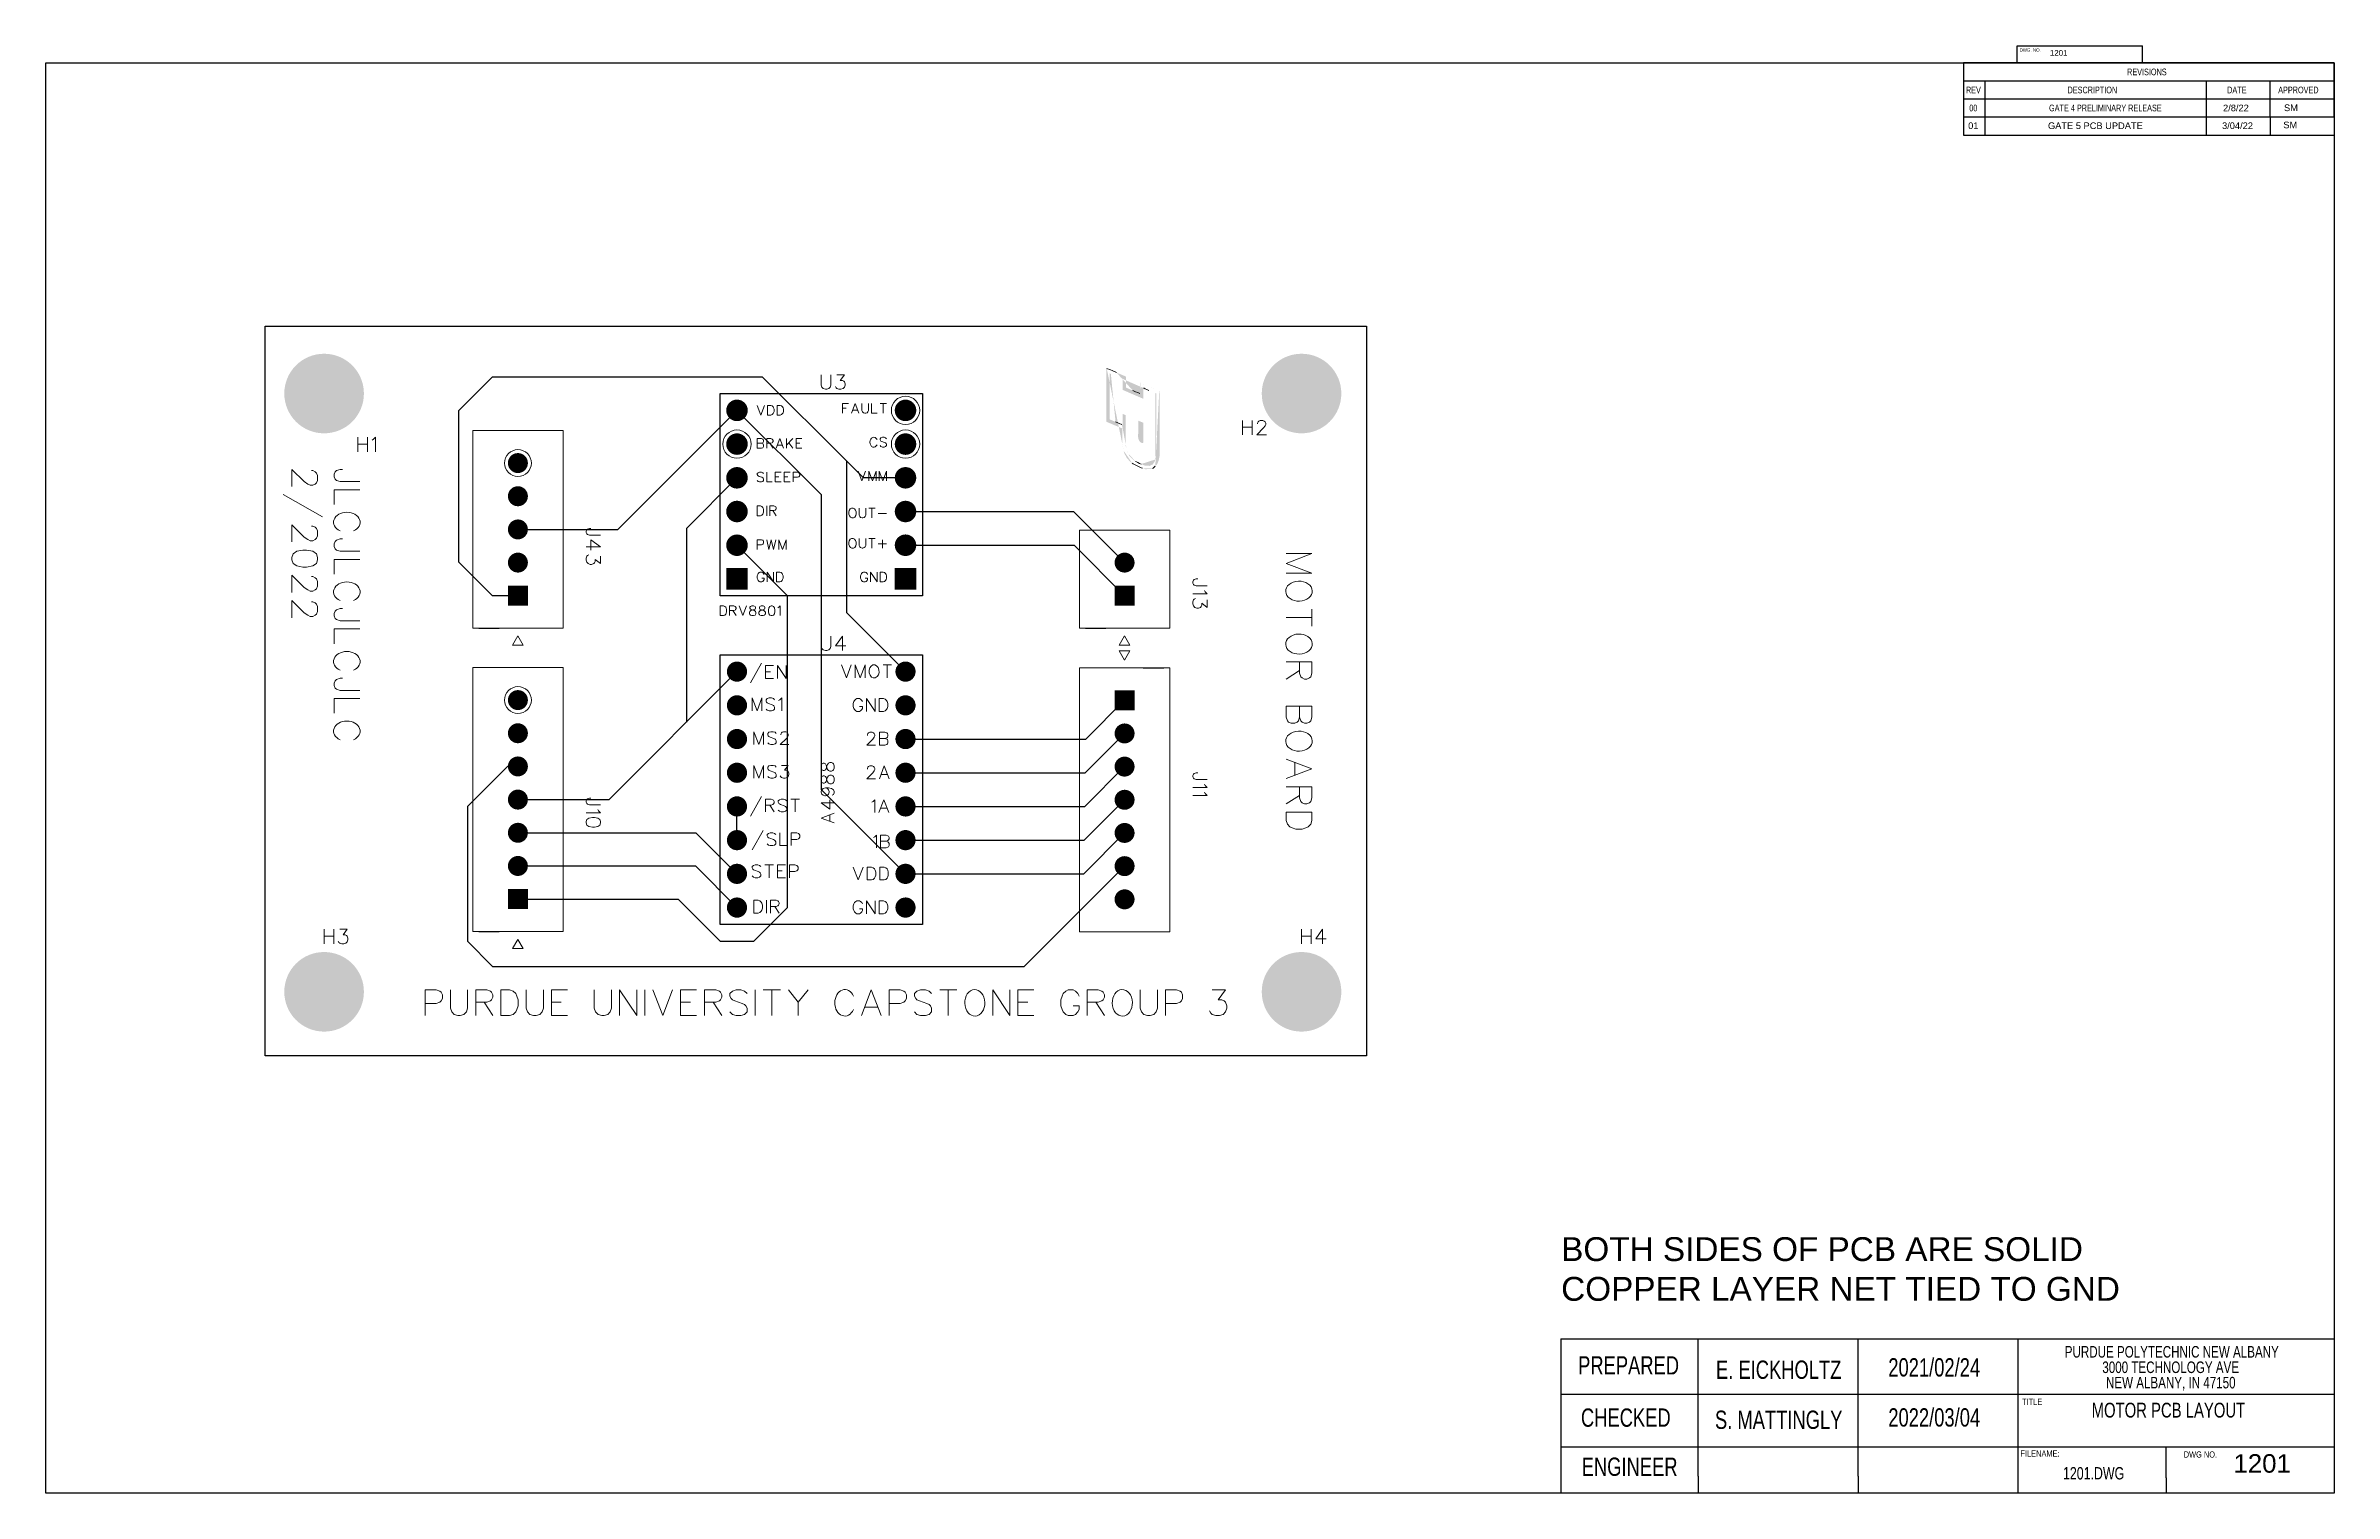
# Model space of a CAD drawing. Header units: inches. Extents: x 2.5 to 50.5, y 2.5 to 32.9.
import ezdxf

# ---------------------------------------------------------------- set-up
doc = ezdxf.new("R2010")
doc.units = ezdxf.units.IN
doc.header["$MEASUREMENT"] = 0
doc.layers.add('PDF3_Geometry', color=7, linetype='Continuous', true_color=0xffcc00)
doc.layers.add('PDF3_Solid Fills', color=7, linetype='Continuous', true_color=0xbfbfbf)
doc.layers.add('SLD-0', color=7, linetype='Continuous')
doc.styles.add('SLDTEXTSTYLE0', font='TXT', dxfattribs={"width": 0.75})
doc.styles.get("Standard").update_dxf_attribs({"font": 'arial.ttf'})

msp = doc.modelspace()

# ---------------------------------------------------------------- texts
at = {"attachment_point": 1}
for s, width, gutter_width, insert, char_height in [('1201', 1.61993, 0.534, (44.535, 32.769), 0.1195), ('01', 0.791, 3.481, (42.822, 31.251), 0.1392), ('GATE 5 PCB UPDATE', 2.36064, 3.481, (44.496, 31.251), 0.13925), ('3/04/22', 0.791, 3.481, (48.147, 31.251), 0.1392), ('2/8/22', 0.791, 3.481, (48.168, 31.624), 0.1392), ('SM', 0.791, 3.481, (49.432, 31.268), 0.1392), ('SM', 0.791, 3.481, (49.447, 31.627), 0.1392), ('BOTH SIDES OF PCB ARE SOLID COPPER LAYER NET TIED TO GND', 11.87305, 2.5, (34.285, 7.87), 0.5), ('1201', 1.89499, 0.625, (48.385, 3.319), 0.3882)]:
    msp.add_mtext_dynamic_manual_height_columns(s, width=width, gutter_width=gutter_width, heights=[0], dxfattribs=dict(at, insert=insert, char_height=char_height))
at = {"layer": 'SLD-0', "style": 'SLDTEXTSTYLE0'}
for s, insert, char_height, attachment_point in [('DWG. NO.', (44.123, 32.807), 0.0746, 2), ('PREPARED', (35.699, 5.374), 0.3838, 2), ('TITLE', (44.164, 4.483), 0.1294, 2), ('MOTOR PCB LAYOUT', (47.022, 4.398), 0.31059, 2), ('CHECKED', (35.641, 4.278), 0.3838, 2), ('FILENAME:', (44.329, 3.397), 0.1294, 2), ('DWG NO.', (47.344, 3.377), 0.1294, 1), ('ENGINEER', (35.721, 3.248), 0.3838, 2)]:
    msp.add_mtext(s, dxfattribs=dict(at, insert=insert, char_height=char_height, attachment_point=attachment_point))
at = {"layer": 'SLD-0', "attachment_point": 2, "style": 'SLDTEXTSTYLE0'}
for s, insert, char_height, width in [('E. EICKHOLTZ', (38.848, 5.283), 0.38384, 3.43191), ('2021/02/24', (42.11, 5.332), 0.3838, 2.44698), ('S. MATTINGLY', (38.848, 4.233), 0.38384, 3.43191), ('2022/03/04', (42.11, 4.282), 0.3838, 2.44698), ('1201.DWG', (45.453, 3.048), 0.2588, 1.13237)]:
    msp.add_mtext(s, dxfattribs=dict(at, insert=insert, char_height=char_height, width=width))

# ---------------------------------------------------------------- blocks, each defined once
blk = doc.blocks.new('SW_NOTE_0_8')
at = {"layer": 'SLD-0', "color": 0, "char_height": 0.125, "attachment_point": 2, "style": 'SLDTEXTSTYLE0'}
for s, insert in [('PURDUE POLYTECHNIC NEW ALBANY', (1.434, 0.161)), ('3000 TECHNOLOGY AVE', (1.422, -0.006)), ('NEW ALBANY, IN 47150', (1.423, -0.172))]:
    blk.add_mtext(s, dxfattribs=dict(at, insert=insert))
blk = doc.blocks.new('SW_TABLEANNOTATION_0')
at = {"color": 0, "linetype": 'Continuous', "lineweight": 25}
for p, q in [((0, 0), (0, -0.338)), ((0, 0), (0.4, 0)), ((0, 0), (0, -1.015)), ((6.955, 0), (0, 0)), ((0.4, 0), (4.55, 0)), ((4.55, 0), (5.75, 0)), ((5.75, 0), (6.955, 0)), ((6.955, 0), (6.955, -0.338)), ((6.955, -1.015), (6.955, 0)), ((0, -0.338), (0, -0.677)), ((0, -0.338), (0.4, -0.338)), ((0.4, -0.338), (0.4, -0.677)), ((0.4, -0.338), (4.55, -0.338)), ((4.55, -0.338), (4.55, -0.677)), ((4.55, -0.338), (5.75, -0.338)), ((5.75, -0.338), (5.75, -0.677)), ((5.75, -0.338), (6.955, -0.338)), ((6.955, -0.338), (6.955, -0.677)), ((0, -0.677), (0.4, -0.677)), ((0, -0.677), (0, -1.015)), ((0, -0.677), (6.955, -0.677)), ((0.4, -0.677), (4.55, -0.677)), ((0.4, -0.677), (0.4, -1.015)), ((4.55, -0.677), (5.75, -0.677)), ((4.55, -0.677), (4.55, -1.015)), ((5.75, -0.677), (6.955, -0.677)), ((5.75, -0.677), (5.75, -1.015)), ((6.955, -0.677), (6.955, -1.015)), ((0, -1.015), (0.4, -1.015)), ((0, -1.015), (6.955, -1.015)), ((0.4, -1.015), (4.55, -1.015)), ((4.55, -1.015), (5.75, -1.015)), ((5.75, -1.015), (6.955, -1.015))]:
    blk.add_line(p, q, dxfattribs=at)
at = {"color": 0, "linetype": 'Continuous', "lineweight": 18, "char_height": 0.125, "attachment_point": 1, "style": 'SLDTEXTSTYLE0'}
for s, insert in [('REVISIONS', (3.069, -0.107)), ('REV', (0.046, -0.446)), ('00', (0.108, -0.784)), ('GATE 4 PRELIMINARY RELEASE', (1.605, -0.784)), ('DESCRIPTION', (1.952, -0.446)), ('DATE', (4.946, -0.446)), ('APPROVED', (5.904, -0.446))]:
    blk.add_mtext(s, dxfattribs=dict(at, insert=insert))

# ---------------------------------------------------------------- hatches: boundary and pattern name
at = {"layer": 'PDF3_Solid Fills', "transparency": 33554559}
for points in [[(9.173, 25.565, 0.414706), (8.338, 26.399), (8.338, 26.399, 0.414706), (7.503, 25.565), (7.503, 25.565, 0.414706), (8.338, 24.73), (8.338, 24.73, 0.414706)], [(29.674, 25.565, 0.414706), (28.84, 26.399), (28.84, 26.399, 0.414706), (28.005, 25.565), (28.005, 25.565, 0.414706), (28.84, 24.73), (28.84, 24.73, 0.414706)], [(17.224, 25.211, 0.41413), (16.998, 25.437), (16.998, 25.437, 0.41413), (16.772, 25.211), (16.772, 25.211, 0.41413), (16.998, 24.985), (16.998, 24.985, 0.41413)], [(20.759, 25.211, 0.41413), (20.533, 25.437), (20.533, 25.437, 0.41413), (20.307, 25.211), (20.307, 25.211, 0.41413), (20.533, 24.985), (20.533, 24.985, 0.41413)], [(17.224, 24.504, 0.41413), (16.998, 24.73), (16.998, 24.73, 0.41413), (16.772, 24.504), (16.772, 24.504, 0.41413), (16.998, 24.278), (16.998, 24.278, 0.41413)], [(20.759, 24.504, 0.41413), (20.533, 24.73), (20.533, 24.73, 0.41413), (20.307, 24.504), (20.307, 24.504, 0.41413), (20.533, 24.278), (20.533, 24.278, 0.41413)], [(12.613, 24.107, 0.414518), (12.403, 24.316), (12.403, 24.316, 0.414518), (12.193, 24.107), (12.193, 24.107, 0.413551), (12.403, 23.896), (12.403, 23.896, 0.413551)], [(17.224, 23.797, 0.41413), (16.998, 24.023), (16.998, 24.023, 0.41413), (16.772, 23.797), (16.772, 23.797, 0.41413), (16.998, 23.571), (16.998, 23.571, 0.41413)], [(20.759, 23.797, 0.41413), (20.533, 24.023), (20.533, 24.023, 0.41413), (20.307, 23.797), (20.307, 23.797, 0.41413), (20.533, 23.571), (20.533, 23.571, 0.41413)], [(12.613, 23.41, 0.413551), (12.403, 23.621), (12.403, 23.621, 0.413551), (12.193, 23.41), (12.193, 23.41, 0.413551), (12.403, 23.2), (12.403, 23.2, 0.413551)], [(17.224, 23.09, 0.41413), (16.998, 23.316), (16.998, 23.316, 0.41413), (16.772, 23.09), (16.772, 23.09, 0.41413), (16.998, 22.864), (16.998, 22.864, 0.41413)], [(20.759, 23.09, 0.41413), (20.533, 23.316), (20.533, 23.316, 0.41413), (20.307, 23.09), (20.307, 23.09, 0.41413), (20.533, 22.864), (20.533, 22.864, 0.41413)], [(12.613, 22.714, 0.413551), (12.403, 22.924), (12.403, 22.924, 0.413551), (12.193, 22.714), (12.193, 22.714, 0.414518), (12.403, 22.505), (12.403, 22.505, 0.414518)], [(17.224, 22.383, 0.41413), (16.998, 22.609), (16.998, 22.609, 0.41413), (16.772, 22.383), (16.772, 22.383, 0.41413), (16.998, 22.157), (16.998, 22.157, 0.41413)], [(20.759, 22.383, 0.41413), (20.533, 22.609), (20.533, 22.609, 0.41413), (20.307, 22.383), (20.307, 22.383, 0.41413), (20.533, 22.157), (20.533, 22.157, 0.41413)], [(12.613, 22.019, 0.414518), (12.403, 22.228), (12.403, 22.228, 0.414518), (12.193, 22.019), (12.193, 22.019, 0.413551), (12.403, 21.809), (12.403, 21.809, 0.413551)], [(25.338, 22.019, 0.414518), (25.128, 22.228), (25.128, 22.228, 0.414518), (24.918, 22.019), (24.918, 22.019, 0.413551), (25.128, 21.809), (25.128, 21.809, 0.413551)], [(17.21, 19.732, 0.413194), (16.998, 19.944), (16.998, 19.944, 0.413194), (16.786, 19.732), (16.786, 19.732, 0.413194), (16.998, 19.52), (16.998, 19.52, 0.413194)], [(20.745, 19.732, 0.413194), (20.533, 19.944), (20.533, 19.944, 0.413194), (20.321, 19.732), (20.321, 19.732, 0.413194), (20.533, 19.52), (20.533, 19.52, 0.413194)], [(12.613, 19.135, 0.413551), (12.403, 19.345), (12.403, 19.345, 0.413551), (12.193, 19.135), (12.193, 19.135, 0.413551), (12.403, 18.925), (12.403, 18.925, 0.413551)], [(17.21, 19.025, 0.413194), (16.998, 19.237), (16.998, 19.237, 0.413194), (16.786, 19.025), (16.786, 19.025, 0.413194), (16.998, 18.813), (16.998, 18.813, 0.413194)], [(20.745, 19.025, 0.413194), (20.533, 19.237), (20.533, 19.237, 0.413194), (20.321, 19.025), (20.321, 19.025, 0.413194), (20.533, 18.813), (20.533, 18.813, 0.413194)], [(12.613, 18.439, 0.413551), (12.403, 18.649), (12.403, 18.649, 0.413551), (12.193, 18.439), (12.193, 18.439, 0.414518), (12.403, 18.23), (12.403, 18.23, 0.414518)], [(17.21, 18.318, 0.413194), (16.998, 18.53), (16.998, 18.53, 0.413194), (16.786, 18.318), (16.786, 18.318, 0.413194), (16.998, 18.106), (16.998, 18.106, 0.413194)], [(20.745, 18.318, 0.413194), (20.533, 18.53), (20.533, 18.53, 0.413194), (20.321, 18.318), (20.321, 18.318, 0.413194), (20.533, 18.106), (20.533, 18.106, 0.413194)], [(25.338, 18.435, 0.413551), (25.128, 18.645), (25.128, 18.645, 0.413551), (24.918, 18.435), (24.918, 18.435, 0.414518), (25.128, 18.226), (25.128, 18.226, 0.414518)], [(12.613, 17.744, 0.414518), (12.403, 17.953), (12.403, 17.953, 0.414518), (12.193, 17.744), (12.193, 17.744, 0.413551), (12.403, 17.534), (12.403, 17.534, 0.413551)], [(17.21, 17.611, 0.413194), (16.998, 17.823), (16.998, 17.823, 0.413194), (16.786, 17.611), (16.786, 17.611, 0.413194), (16.998, 17.399), (16.998, 17.399, 0.413194)], [(20.745, 17.611, 0.413194), (20.533, 17.823), (20.533, 17.823, 0.413194), (20.321, 17.611), (20.321, 17.611, 0.413194), (20.533, 17.399), (20.533, 17.399, 0.413194)], [(25.338, 17.74, 0.414518), (25.128, 17.949), (25.128, 17.949, 0.414518), (24.918, 17.74), (24.918, 17.74, 0.413551), (25.128, 17.53), (25.128, 17.53, 0.413551)], [(12.613, 17.048, 0.413551), (12.403, 17.258), (12.403, 17.258, 0.413551), (12.193, 17.048), (12.193, 17.048, 0.413551), (12.403, 16.838), (12.403, 16.838, 0.413551)], [(17.21, 16.904, 0.413194), (16.998, 17.117), (16.998, 17.117, 0.413194), (16.786, 16.904), (16.786, 16.904, 0.413194), (16.998, 16.692), (16.998, 16.692, 0.413194)], [(20.745, 16.904, 0.413194), (20.533, 17.117), (20.533, 17.117, 0.413194), (20.321, 16.904), (20.321, 16.904, 0.413194), (20.533, 16.692), (20.533, 16.692, 0.413194)], [(25.338, 17.044, 0.413551), (25.128, 17.254), (25.128, 17.254, 0.413551), (24.918, 17.044), (24.918, 17.044, 0.413551), (25.128, 16.834), (25.128, 16.834, 0.413551)], [(12.613, 16.352, 0.413551), (12.403, 16.562), (12.403, 16.562, 0.413551), (12.193, 16.352), (12.193, 16.352, 0.414518), (12.403, 16.142), (12.403, 16.142, 0.414518)], [(17.21, 16.197, 0.413194), (16.998, 16.41), (16.998, 16.41, 0.413194), (16.786, 16.197), (16.786, 16.197, 0.413194), (16.998, 15.985), (16.998, 15.985, 0.413194)], [(20.745, 16.197, 0.413194), (20.533, 16.41), (20.533, 16.41, 0.413194), (20.321, 16.197), (20.321, 16.197, 0.413194), (20.533, 15.985), (20.533, 15.985, 0.413194)], [(25.338, 16.348, 0.413551), (25.128, 16.558), (25.128, 16.558, 0.413551), (24.918, 16.348), (24.918, 16.348, 0.414518), (25.128, 16.139), (25.128, 16.139, 0.414518)], [(12.613, 15.656, 0.414518), (12.403, 15.866), (12.403, 15.866, 0.414518), (12.193, 15.656), (12.193, 15.656, 0.413551), (12.403, 15.446), (12.403, 15.446, 0.413551)], [(25.338, 15.653, 0.414518), (25.128, 15.862), (25.128, 15.862, 0.414518), (24.918, 15.653), (24.918, 15.653, 0.413551), (25.128, 15.442), (25.128, 15.442, 0.413551)], [(17.21, 15.491, 0.413194), (16.998, 15.703), (16.998, 15.703, 0.413194), (16.786, 15.491), (16.786, 15.491, 0.413194), (16.998, 15.278), (16.998, 15.278, 0.413194)], [(20.745, 15.491, 0.413194), (20.533, 15.703), (20.533, 15.703, 0.413194), (20.321, 15.491), (20.321, 15.491, 0.413194), (20.533, 15.278), (20.533, 15.278, 0.413194)], [(17.21, 14.784, 0.413194), (16.998, 14.996), (16.998, 14.996, 0.413194), (16.786, 14.784), (16.786, 14.784, 0.413194), (16.998, 14.571), (16.998, 14.571, 0.413194)], [(20.745, 14.784, 0.413194), (20.533, 14.996), (20.533, 14.996, 0.413194), (20.321, 14.784), (20.321, 14.784, 0.413194), (20.533, 14.571), (20.533, 14.571, 0.413194)], [(25.338, 14.956, 0.413551), (25.128, 15.166), (25.128, 15.166, 0.413551), (24.918, 14.956), (24.918, 14.956, 0.413551), (25.128, 14.746), (25.128, 14.746, 0.413551)], [(9.173, 13.016, 0.414706), (8.338, 13.851), (8.338, 13.851, 0.414706), (7.503, 13.016), (7.503, 13.016, 0.414706), (8.338, 12.182), (8.338, 12.182, 0.414706)], [(29.674, 13.016, 0.414706), (28.84, 13.851), (28.84, 13.851, 0.414706), (28.005, 13.016), (28.005, 13.016, 0.414706), (28.84, 12.182), (28.84, 12.182, 0.414706)]]:
    msp.add_hatch(color=256, dxfattribs=at).paths.add_polyline_path(points)
at = {"layer": 'PDF3_Solid Fills', "true_color": 0xffcc00, "transparency": 33554559}
h = msp.add_hatch(color=40, dxfattribs=at)
h.paths.add_polyline_path([(25.856, 25.617, 0.002442), (25.462, 25.788)], flags=0)
h.paths.add_polyline_path([(25.462, 25.788), (25.454, 25.792), (25.454, 25.679), (25.454, 25.565), (25.448, 25.565)], flags=0)
h.paths.add_polyline_path([(25.301, 25.627), (25.16, 25.689), (25.158, 25.805), (25.156, 25.921), (24.957, 26.006)], flags=0)
h.paths.add_polyline_path([(24.753, 26.092), (24.748, 26.092), (24.748, 25.532), (24.748, 24.972), (24.914, 24.902), (25.08, 24.832), (25.08, 24.684), (25.08, 24.536), (25.087, 24.477)], flags=0)
h.paths.add_polyline_path([(25.087, 24.477, 0.028974), (25.108, 24.365)], flags=0)
h.paths.add_polyline_path([(25.108, 24.365), (25.122, 24.313), (25.148, 24.264), (25.173, 24.215), (25.211, 24.173), (25.249, 24.131), (25.287, 24.105)], flags=0)
h.paths.add_polyline_path([(25.504, 23.998), (25.567, 23.977), (25.63, 23.98), (25.692, 23.983), (25.716, 23.995)], flags=0)
h.paths.add_polyline_path([(25.772, 24.039), (25.804, 24.07), (25.823, 24.112), (25.841, 24.154), (25.851, 24.201), (25.861, 24.249), (25.861, 24.931), (25.862, 25.614), (25.856, 25.617)], flags=0)
h.paths.add_polyline_path([(25.773, 24.181), (25.758, 24.135), (25.738, 24.107), (25.718, 24.078), (25.685, 24.063), (25.653, 24.047), (25.602, 24.051), (25.551, 24.054), (25.474, 24.086)], flags=0)
h.paths.add_polyline_path([(25.358, 24.141), (25.319, 24.164), (25.273, 24.21), (25.228, 24.256), (25.206, 24.303)], flags=0)
h.paths.add_polyline_path([(25.169, 24.405, 0.035779), (25.206, 24.303)], flags=0)
h.paths.add_polyline_path([(25.169, 24.405), (25.154, 24.459), (25.151, 24.786), (25.148, 25.113), (25.118, 25.125), (25.087, 25.136), (25.087, 25.024), (25.087, 24.911), (25.073, 24.914)], flags=0)
h.paths.add_polyline_path([(24.939, 24.97), (24.818, 25.021), (24.817, 25.504), (24.817, 25.987), (24.84, 25.977)], flags=0)
h.paths.add_polyline_path([(24.84, 25.977, 0.000102), (24.975, 25.92)], flags=0)
h.paths.add_polyline_path([(24.975, 25.92), (25.087, 25.872), (25.089, 25.756), (25.091, 25.64), (25.305, 25.547), (25.519, 25.455), (25.521, 25.566), (25.523, 25.678), (25.528, 25.678)], flags=0)
h.paths.add_polyline_path([(25.64, 25.631, 0.000294), (25.77, 25.576)], flags=0)
h.paths.add_polyline_path([(25.77, 25.576), (25.793, 25.566), (25.791, 24.897), (25.789, 24.228), (25.773, 24.181)], flags=0)
h.paths.add_polyline_path([(25.469, 24.973), (25.416, 24.995), (25.414, 24.822), (25.412, 24.649), (25.419, 24.617), (25.427, 24.586), (25.443, 24.564), (25.46, 24.542), (25.481, 24.533), (25.502, 24.524), (25.512, 24.529), (25.523, 24.533), (25.523, 24.742), (25.523, 24.951)], flags=0)
at = {"layer": 'PDF3_Solid Fills', "true_color": 0x212121, "transparency": 33554559}
for points in [[(17.141, 25.211, 0.413793), (16.998, 25.354), (16.998, 25.354, 0.413793), (16.856, 25.211), (16.856, 25.211, 0.413793), (16.998, 25.069), (16.998, 25.069, 0.413793)], [(20.675, 25.211, 0.413793), (20.533, 25.354), (20.533, 25.354, 0.413793), (20.391, 25.211), (20.391, 25.211, 0.413793), (20.533, 25.069), (20.533, 25.069, 0.413793)], [(17.141, 24.504, 0.413793), (16.998, 24.647), (16.998, 24.647, 0.413793), (16.856, 24.504), (16.856, 24.504, 0.413793), (16.998, 24.362), (16.998, 24.362, 0.413793)], [(20.675, 24.504, 0.413793), (20.533, 24.647), (20.533, 24.647, 0.413793), (20.391, 24.504), (20.391, 24.504, 0.413793), (20.533, 24.362), (20.533, 24.362, 0.413793)], [(17.141, 23.797, 0.413793), (16.998, 23.94), (16.998, 23.94, 0.413793), (16.856, 23.797), (16.856, 23.797, 0.413793), (16.998, 23.655), (16.998, 23.655, 0.413793)], [(20.675, 23.797, 0.413793), (20.533, 23.94), (20.533, 23.94, 0.413793), (20.391, 23.797), (20.391, 23.797, 0.413793), (20.533, 23.655), (20.533, 23.655, 0.413793)], [(17.141, 23.09, 0.413793), (16.998, 23.233), (16.998, 23.233, 0.413793), (16.856, 23.09), (16.856, 23.09, 0.413793), (16.998, 22.948), (16.998, 22.948, 0.413793)], [(20.675, 23.09, 0.413793), (20.533, 23.233), (20.533, 23.233, 0.413793), (20.391, 23.09), (20.391, 23.09, 0.413793), (20.533, 22.948), (20.533, 22.948, 0.413793)], [(17.141, 22.383, 0.413793), (16.998, 22.526), (16.998, 22.526, 0.413793), (16.856, 22.383), (16.856, 22.383, 0.413793), (16.998, 22.241), (16.998, 22.241, 0.413793)], [(20.675, 22.383, 0.413793), (20.533, 22.526), (20.533, 22.526, 0.413793), (20.391, 22.383), (20.391, 22.383, 0.413793), (20.533, 22.241), (20.533, 22.241, 0.413793)], [(17.141, 21.676, 0.413793), (16.998, 21.819), (16.998, 21.819, 0.413793), (16.856, 21.676), (16.856, 21.676, 0.413793), (16.998, 21.534), (16.998, 21.534, 0.413793)], [(20.675, 21.676, 0.413793), (20.533, 21.819), (20.533, 21.819, 0.413793), (20.391, 21.676), (20.391, 21.676, 0.413793), (20.533, 21.534), (20.533, 21.534, 0.413793)], [(17.126, 19.732, 0.415385), (16.998, 19.86), (16.998, 19.86, 0.415385), (16.871, 19.732), (16.871, 19.732, 0.415385), (16.998, 19.605), (16.998, 19.605, 0.415385)], [(20.661, 19.732, 0.415385), (20.533, 19.86), (20.533, 19.86, 0.415385), (20.405, 19.732), (20.405, 19.732, 0.415385), (20.533, 19.605), (20.533, 19.605, 0.415385)], [(17.126, 19.025, 0.415385), (16.998, 19.153), (16.998, 19.153, 0.415385), (16.871, 19.025), (16.871, 19.025, 0.415385), (16.998, 18.898), (16.998, 18.898, 0.415385)], [(20.661, 19.025, 0.415385), (20.533, 19.153), (20.533, 19.153, 0.415385), (20.405, 19.025), (20.405, 19.025, 0.415385), (20.533, 18.898), (20.533, 18.898, 0.415385)], [(17.126, 18.318, 0.415385), (16.998, 18.446), (16.998, 18.446, 0.415385), (16.871, 18.318), (16.871, 18.318, 0.415385), (16.998, 18.191), (16.998, 18.191, 0.415385)], [(20.661, 18.318, 0.415385), (20.533, 18.446), (20.533, 18.446, 0.415385), (20.405, 18.318), (20.405, 18.318, 0.415385), (20.533, 18.191), (20.533, 18.191, 0.415385)], [(17.126, 17.611, 0.415385), (16.998, 17.739), (16.998, 17.739, 0.415385), (16.871, 17.611), (16.871, 17.611, 0.415385), (16.998, 17.484), (16.998, 17.484, 0.415385)], [(20.661, 17.611, 0.415385), (20.533, 17.739), (20.533, 17.739, 0.415385), (20.405, 17.611), (20.405, 17.611, 0.415385), (20.533, 17.484), (20.533, 17.484, 0.415385)], [(17.126, 16.904, 0.415385), (16.998, 17.032), (16.998, 17.032, 0.415385), (16.871, 16.904), (16.871, 16.904, 0.415385), (16.998, 16.777), (16.998, 16.777, 0.415385)], [(20.661, 16.904, 0.415385), (20.533, 17.032), (20.533, 17.032, 0.415385), (20.405, 16.904), (20.405, 16.904, 0.415385), (20.533, 16.777), (20.533, 16.777, 0.415385)], [(17.126, 16.197, 0.415385), (16.998, 16.325), (16.998, 16.325, 0.415385), (16.871, 16.197), (16.871, 16.197, 0.415385), (16.998, 16.07), (16.998, 16.07, 0.415385)], [(20.661, 16.197, 0.415385), (20.533, 16.325), (20.533, 16.325, 0.415385), (20.405, 16.197), (20.405, 16.197, 0.415385), (20.533, 16.07), (20.533, 16.07, 0.415385)], [(17.126, 15.491, 0.415385), (16.998, 15.618), (16.998, 15.618, 0.415385), (16.871, 15.491), (16.871, 15.491, 0.415385), (16.998, 15.363), (16.998, 15.363, 0.415385)], [(20.661, 15.491, 0.415385), (20.533, 15.618), (20.533, 15.618, 0.415385), (20.405, 15.491), (20.405, 15.491, 0.415385), (20.533, 15.363), (20.533, 15.363, 0.415385)], [(17.126, 14.784, 0.415385), (16.998, 14.911), (16.998, 14.911, 0.415385), (16.871, 14.784), (16.871, 14.784, 0.415385), (16.998, 14.656), (16.998, 14.656, 0.415385)], [(20.661, 14.784, 0.415385), (20.533, 14.911), (20.533, 14.911, 0.415385), (20.405, 14.784), (20.405, 14.784, 0.415385), (20.533, 14.656), (20.533, 14.656, 0.415385)]]:
    msp.add_hatch(color=250, dxfattribs=at).paths.add_polyline_path(points)

# ---------------------------------------------------------------- linework, layer by layer
for p, q in [((2.5, 24.5), (2.5, 32.5)), ((2.5, 32.5), (50.5, 32.5)), ((50.5, 32.5), (50.5, 2.5)), ((42.724, 31.365), (42.724, 30.986)), ((43.172, 31.365), (43.172, 30.986)), ((47.811, 31.365), (47.811, 30.986)), ((49.153, 31.365), (49.153, 30.986)), ((42.724, 30.986), (50.5, 30.986)), ((2.5, 2.5), (2.5, 24.5)), ((34.278, 5.735), (34.278, 2.5)), ((40.638, 5.735), (50.5, 5.735)), ((36.5, 2.5), (2.5, 2.5)), ((50.5, 2.5), (36.5, 2.5)), ((37.156, 2.857), (37.156, 2.5)), ((40.515, 2.857), (40.515, 2.5)), ((46.972, 2.824), (46.972, 2.5)), ((50.5, 2.5), (50.5, 2.5))]:
    msp.add_line(p, q)
at = {"layer": 'PDF3_Geometry', "color": 6, "lineweight": 25}
for p, q in [((7.101, 26.979), (30.202, 26.979)), ((7.101, 11.671), (7.101, 26.979)), ((30.202, 26.979), (30.202, 11.671)), ((30.202, 11.671), (7.101, 11.671))]:
    msp.add_line(p, q, dxfattribs=at)
at = {"layer": 'PDF3_Geometry'}
for p, q in [((11.582, 20.641), (12.013, 20.641)), ((24.307, 20.641), (24.738, 20.641)), ((25.518, 19.813), (25.949, 19.813)), ((11.582, 14.278), (12.013, 14.278))]:
    msp.add_line(p, q, dxfattribs=at)
at = {"layer": 'PDF3_Geometry', "lineweight": 15}
for points in [[(18.766, 25.956), (18.766, 25.739), (18.78, 25.696), (18.809, 25.667), (18.853, 25.653), (18.882, 25.653), (18.925, 25.667), (18.954, 25.696), (18.968, 25.739), (18.968, 25.956)], [(19.092, 25.956), (19.251, 25.956), (19.165, 25.84), (19.208, 25.84), (19.237, 25.826), (19.251, 25.812), (19.266, 25.768), (19.266, 25.739), (19.251, 25.696), (19.222, 25.667), (19.179, 25.653), (19.136, 25.653), (19.092, 25.667), (19.078, 25.681), (19.063, 25.71)], [(17.422, 25.317), (17.499, 25.114), (17.576, 25.317)], [(19.339, 25.353), (19.214, 25.353), (19.214, 25.15)], [(19.214, 25.256), (19.291, 25.256)], [(19.557, 25.15), (19.48, 25.353), (19.402, 25.15)], [(19.431, 25.218), (19.528, 25.218)], [(19.62, 25.353), (19.62, 25.208), (19.63, 25.179), (19.649, 25.16), (19.678, 25.15), (19.698, 25.15), (19.726, 25.16), (19.746, 25.179), (19.755, 25.208), (19.755, 25.353)], [(19.819, 25.353), (19.819, 25.15), (19.935, 25.15)], [(19.998, 25.353), (20.134, 25.353)], [(20.066, 25.353), (20.066, 25.15)], [(27.602, 25.002), (27.602, 24.699)], [(27.805, 25.002), (27.805, 24.699)], [(27.915, 24.93), (27.915, 24.944), (27.929, 24.973), (27.944, 24.988), (27.973, 25.002), (28.03, 25.002), (28.059, 24.988), (28.074, 24.973), (28.088, 24.944), (28.088, 24.915), (28.074, 24.886), (28.045, 24.843), (27.9, 24.699), (28.103, 24.699)], [(9.045, 24.648), (9.045, 24.345)], [(9.045, 24.504), (9.247, 24.504)], [(9.247, 24.648), (9.247, 24.345)], [(9.343, 24.59), (9.371, 24.605), (9.415, 24.648), (9.415, 24.345)], [(17.509, 24.523), (17.538, 24.533), (17.547, 24.543), (17.557, 24.562), (17.557, 24.581), (17.547, 24.6), (17.538, 24.61), (17.509, 24.62), (17.422, 24.62), (17.422, 24.417), (17.509, 24.417), (17.538, 24.427), (17.547, 24.437), (17.557, 24.456), (17.557, 24.485), (17.547, 24.504), (17.538, 24.514), (17.509, 24.523), (17.422, 24.523)], [(17.621, 24.523), (17.708, 24.523), (17.737, 24.533), (17.746, 24.543), (17.756, 24.562), (17.756, 24.581), (17.746, 24.6), (17.737, 24.61), (17.708, 24.62), (17.621, 24.62), (17.621, 24.417)], [(17.688, 24.523), (17.756, 24.417)], [(17.974, 24.417), (17.897, 24.62), (17.82, 24.417)], [(17.849, 24.485), (17.945, 24.485)], [(18.037, 24.62), (18.037, 24.417)], [(18.172, 24.62), (18.037, 24.485)], [(18.085, 24.533), (18.172, 24.417)], [(18.361, 24.62), (18.236, 24.62), (18.236, 24.417), (18.361, 24.417)], [(18.236, 24.523), (18.313, 24.523)], [(20.134, 24.617), (20.114, 24.636), (20.085, 24.646), (20.047, 24.646), (20.018, 24.636), (19.999, 24.617), (19.999, 24.597), (20.008, 24.578), (20.018, 24.569), (20.037, 24.559), (20.095, 24.54), (20.114, 24.53), (20.124, 24.52), (20.134, 24.501), (20.134, 24.472), (20.114, 24.453), (20.085, 24.443), (20.047, 24.443), (20.018, 24.453), (19.999, 24.472)], [(27.602, 24.858), (27.805, 24.858)], [(17.557, 23.884), (17.538, 23.903), (17.509, 23.913), (17.47, 23.913), (17.441, 23.903), (17.422, 23.884), (17.422, 23.864), (17.432, 23.845), (17.441, 23.836), (17.461, 23.826), (17.518, 23.807), (17.538, 23.797), (17.547, 23.787), (17.557, 23.768), (17.557, 23.739), (17.538, 23.72), (17.509, 23.71), (17.47, 23.71), (17.441, 23.72), (17.422, 23.739)], [(17.621, 23.913), (17.621, 23.71), (17.737, 23.71)], [(17.926, 23.913), (17.801, 23.913), (17.801, 23.71), (17.926, 23.71)], [(17.801, 23.816), (17.878, 23.816)], [(18.114, 23.913), (17.989, 23.913), (17.989, 23.71), (18.114, 23.71)], [(17.989, 23.816), (18.066, 23.816)], [(18.178, 23.807), (18.265, 23.807), (18.294, 23.816), (18.303, 23.826), (18.313, 23.845), (18.313, 23.874), (18.303, 23.893), (18.294, 23.903), (18.265, 23.913), (18.178, 23.913), (18.178, 23.71)], [(19.543, 23.939), (19.62, 23.736), (19.697, 23.939)], [(19.915, 23.736), (19.915, 23.939), (19.838, 23.736), (19.761, 23.939), (19.761, 23.736)], [(20.134, 23.736), (20.134, 23.939), (20.056, 23.736), (19.979, 23.939), (19.979, 23.736)], [(17.621, 23.206), (17.621, 23.003)], [(17.685, 23.109), (17.772, 23.109), (17.801, 23.119), (17.81, 23.129), (17.82, 23.148), (17.82, 23.167), (17.81, 23.186), (17.801, 23.196), (17.772, 23.206), (17.685, 23.206), (17.685, 23.003)], [(17.752, 23.109), (17.82, 23.003)], [(19.563, 23.161), (19.563, 23.016), (19.573, 22.987), (19.592, 22.968), (19.621, 22.958), (19.64, 22.958), (19.669, 22.968), (19.688, 22.987), (19.698, 23.016), (19.698, 23.161)], [(19.762, 23.161), (19.897, 23.161)], [(19.83, 23.161), (19.83, 22.958)], [(19.96, 23.045), (20.134, 23.045)], [(14.138, 22.592), (13.907, 22.592), (13.863, 22.607), (13.849, 22.621), (13.835, 22.65), (13.835, 22.679), (13.849, 22.708), (13.863, 22.723), (13.907, 22.737), (13.936, 22.737)], [(13.835, 22.352), (14.138, 22.352), (13.936, 22.496), (13.936, 22.28)], [(14.138, 22.156), (14.138, 21.997), (14.022, 22.083), (14.022, 22.04), (14.008, 22.011), (13.994, 21.997), (13.95, 21.982), (13.921, 21.982), (13.878, 21.997), (13.849, 22.026), (13.835, 22.069), (13.835, 22.112), (13.849, 22.156), (13.863, 22.17), (13.892, 22.185)], [(17.422, 22.393), (17.509, 22.393), (17.538, 22.402), (17.547, 22.412), (17.557, 22.431), (17.557, 22.46), (17.547, 22.479), (17.538, 22.489), (17.509, 22.499), (17.422, 22.499), (17.422, 22.296)], [(17.621, 22.499), (17.669, 22.296), (17.717, 22.499), (17.765, 22.296), (17.814, 22.499)], [(18.032, 22.296), (18.032, 22.499), (17.955, 22.296), (17.878, 22.499), (17.878, 22.296)], [(19.563, 22.525), (19.563, 22.38), (19.573, 22.351), (19.592, 22.332), (19.621, 22.322), (19.64, 22.322), (19.669, 22.332), (19.688, 22.351), (19.698, 22.38), (19.698, 22.525)], [(19.762, 22.525), (19.897, 22.525)], [(19.83, 22.525), (19.83, 22.322)], [(19.96, 22.409), (20.134, 22.409)], [(20.047, 22.496), (20.047, 22.322)], [(17.567, 21.769), (17.557, 21.789), (17.538, 21.808), (17.518, 21.818), (17.48, 21.818), (17.461, 21.808), (17.441, 21.789), (17.432, 21.769), (17.422, 21.741), (17.422, 21.692), (17.432, 21.663), (17.441, 21.644), (17.461, 21.625), (17.48, 21.615), (17.518, 21.615), (17.538, 21.625), (17.557, 21.644), (17.567, 21.663), (17.567, 21.692), (17.518, 21.692)], [(17.765, 21.818), (17.765, 21.615), (17.631, 21.818), (17.631, 21.615)], [(19.737, 21.769), (19.727, 21.789), (19.708, 21.808), (19.688, 21.818), (19.65, 21.818), (19.631, 21.808), (19.611, 21.789), (19.602, 21.769), (19.592, 21.741), (19.592, 21.692), (19.602, 21.663), (19.611, 21.644), (19.631, 21.625), (19.65, 21.615), (19.688, 21.615), (19.708, 21.625), (19.727, 21.644), (19.737, 21.663), (19.737, 21.692), (19.688, 21.692)], [(19.935, 21.818), (19.935, 21.615), (19.801, 21.818), (19.801, 21.615)], [(26.863, 21.531), (26.632, 21.531), (26.588, 21.546), (26.574, 21.56), (26.56, 21.589), (26.56, 21.618), (26.574, 21.647), (26.588, 21.662), (26.632, 21.676), (26.661, 21.676)], [(26.805, 21.436), (26.82, 21.408), (26.863, 21.364), (26.56, 21.364)], [(26.863, 21.239), (26.863, 21.08), (26.747, 21.167), (26.747, 21.124), (26.733, 21.095), (26.719, 21.08), (26.675, 21.066), (26.646, 21.066), (26.603, 21.08), (26.574, 21.109), (26.56, 21.153), (26.56, 21.196), (26.574, 21.239), (26.588, 21.254), (26.617, 21.269)], [(16.843, 21.014), (16.93, 21.014), (16.959, 21.024), (16.969, 21.034), (16.978, 21.053), (16.978, 21.072), (16.969, 21.091), (16.959, 21.101), (16.93, 21.111), (16.843, 21.111), (16.843, 20.908)], [(16.91, 21.014), (16.978, 20.908)], [(17.042, 21.111), (17.119, 20.908), (17.196, 21.111)], [(17.856, 21.072), (17.875, 21.082), (17.904, 21.111), (17.904, 20.908)], [(18.766, 20.477), (18.766, 20.26), (18.78, 20.217), (18.809, 20.188), (18.853, 20.174), (18.882, 20.174), (18.925, 20.188), (18.954, 20.217), (18.968, 20.26), (18.968, 20.477)], [(19.208, 20.174), (19.208, 20.477), (19.063, 20.275), (19.28, 20.275)], [(26.863, 17.466), (26.632, 17.466), (26.588, 17.481), (26.574, 17.495), (26.56, 17.524), (26.56, 17.553), (26.574, 17.582), (26.588, 17.597), (26.632, 17.611), (26.661, 17.611)], [(26.805, 17.371), (26.82, 17.343), (26.863, 17.299), (26.56, 17.299)], [(14.138, 16.936), (13.907, 16.936), (13.863, 16.951), (13.849, 16.965), (13.835, 16.994), (13.835, 17.023), (13.849, 17.052), (13.863, 17.067), (13.907, 17.081), (13.936, 17.081)], [(14.08, 16.841), (14.095, 16.813), (14.138, 16.769), (13.835, 16.769)], [(26.805, 17.204), (26.82, 17.174), (26.863, 17.131), (26.56, 17.131)], [(8.338, 14.327), (8.338, 14.024)], [(8.338, 14.183), (8.54, 14.183)], [(8.54, 14.327), (8.54, 14.024)], [(8.665, 14.327), (8.824, 14.327), (8.737, 14.211), (8.781, 14.211), (8.809, 14.197), (8.824, 14.183), (8.839, 14.139), (8.839, 14.11), (8.824, 14.067), (8.795, 14.038), (8.752, 14.024), (8.708, 14.024), (8.665, 14.038), (8.65, 14.052), (8.636, 14.081)], [(28.84, 14.327), (28.84, 14.024)], [(28.84, 14.183), (29.042, 14.183)], [(29.042, 14.327), (29.042, 14.024)], [(29.282, 14.024), (29.282, 14.327), (29.137, 14.125), (29.354, 14.125)]]:
    msp.add_lwpolyline(points, dxfattribs=at)
at = {"layer": 'PDF3_Geometry', "color": 1, "lineweight": 25}
for points in [[(12.403, 21.323), (11.873, 21.323), (11.166, 22.03), (11.166, 25.211), (11.873, 25.918), (17.528, 25.918), (19.296, 24.151), (19.296, 20.969), (20.533, 19.732)], [(12.403, 22.715), (14.502, 22.715), (16.998, 25.211), (18.766, 23.444), (18.766, 17.258), (20.533, 15.491), (24.271, 15.491), (25.128, 16.348)], [(20.533, 23.797), (19.649, 23.797), (19.252, 24.194)], [(16.998, 23.797), (15.938, 22.737), (15.938, 18.672)], [(20.533, 23.09), (24.057, 23.09), (25.128, 22.019)], [(12.403, 14.96), (15.761, 14.96), (16.645, 14.077), (17.352, 14.077), (18.059, 14.784), (18.059, 21.323), (16.998, 22.383)], [(20.533, 22.383), (24.068, 22.383), (25.128, 21.323)], [(12.403, 17.048), (14.314, 17.048), (16.998, 19.732)], [(20.533, 18.318), (24.315, 18.318), (25.128, 19.131)], [(20.533, 17.611), (24.304, 17.611), (25.128, 18.436)], [(12.403, 17.744), (12.182, 17.744), (11.343, 16.904), (11.343, 14.077), (11.873, 13.546), (23.022, 13.546), (25.128, 15.652)], [(20.533, 16.904), (24.293, 16.904), (25.128, 17.74)], [(16.998, 16.197), (16.998, 16.904)], [(20.533, 16.197), (24.282, 16.197), (25.128, 17.044)], [(12.403, 16.352), (16.137, 16.352), (16.998, 15.491)], [(12.403, 15.656), (16.126, 15.656), (16.998, 14.784)]]:
    msp.add_lwpolyline(points, dxfattribs=at)
at = {"layer": 'PDF3_Geometry', "lineweight": 25}
for points in [[(16.645, 25.565), (20.886, 25.565), (20.886, 21.323), (16.645, 21.323)], [(16.645, 20.086), (20.886, 20.086), (20.886, 14.43), (16.645, 14.43)]]:
    msp.add_lwpolyline(points, close=True, dxfattribs=at)
at = {"layer": 'PDF3_Geometry', "lineweight": 15}
for points in [[(17.64, 25.114), (17.708, 25.114), (17.737, 25.123), (17.756, 25.143), (17.765, 25.162), (17.775, 25.191), (17.775, 25.239), (17.765, 25.268), (17.756, 25.288), (17.737, 25.307), (17.708, 25.317), (17.64, 25.317)], [(17.839, 25.114), (17.907, 25.114), (17.935, 25.123), (17.955, 25.143), (17.964, 25.162), (17.974, 25.191), (17.974, 25.239), (17.964, 25.268), (17.955, 25.288), (17.935, 25.307), (17.907, 25.317), (17.839, 25.317)], [(17.422, 23.003), (17.489, 23.003), (17.518, 23.013), (17.538, 23.032), (17.547, 23.051), (17.557, 23.08), (17.557, 23.129), (17.547, 23.157), (17.538, 23.177), (17.518, 23.196), (17.489, 23.206), (17.422, 23.206)], [(17.829, 21.615), (17.897, 21.615), (17.926, 21.625), (17.945, 21.644), (17.955, 21.663), (17.964, 21.692), (17.964, 21.741), (17.955, 21.769), (17.945, 21.789), (17.926, 21.808), (17.897, 21.818), (17.829, 21.818)], [(19.998, 21.615), (20.066, 21.615), (20.095, 21.625), (20.114, 21.644), (20.124, 21.663), (20.134, 21.692), (20.134, 21.741), (20.124, 21.769), (20.114, 21.789), (20.095, 21.808), (20.066, 21.818), (19.998, 21.818)], [(16.645, 20.908), (16.712, 20.908), (16.741, 20.918), (16.761, 20.937), (16.77, 20.956), (16.78, 20.985), (16.78, 21.034), (16.77, 21.062), (16.761, 21.082), (16.741, 21.101), (16.712, 21.111), (16.645, 21.111)], [(17.308, 21.111), (17.279, 21.101), (17.27, 21.082), (17.27, 21.062), (17.279, 21.043), (17.299, 21.034), (17.337, 21.024), (17.366, 21.014), (17.385, 20.995), (17.395, 20.976), (17.395, 20.947), (17.385, 20.928), (17.376, 20.918), (17.347, 20.908), (17.308, 20.908), (17.279, 20.918), (17.27, 20.928), (17.26, 20.947), (17.26, 20.976), (17.27, 20.995), (17.289, 21.014), (17.318, 21.024), (17.356, 21.034), (17.376, 21.043), (17.385, 21.062), (17.385, 21.082), (17.376, 21.101), (17.347, 21.111)], [(17.506, 21.111), (17.478, 21.101), (17.468, 21.082), (17.468, 21.062), (17.478, 21.043), (17.497, 21.034), (17.535, 21.024), (17.564, 21.014), (17.584, 20.995), (17.593, 20.976), (17.593, 20.947), (17.584, 20.928), (17.574, 20.918), (17.545, 20.908), (17.506, 20.908), (17.478, 20.918), (17.468, 20.928), (17.458, 20.947), (17.458, 20.976), (17.468, 20.995), (17.487, 21.014), (17.516, 21.024), (17.554, 21.034), (17.574, 21.043), (17.584, 21.062), (17.584, 21.082), (17.574, 21.101), (17.545, 21.111)], [(17.715, 21.111), (17.686, 21.101), (17.666, 21.072), (17.657, 21.024), (17.657, 20.995), (17.666, 20.947), (17.686, 20.918), (17.715, 20.908), (17.734, 20.908), (17.763, 20.918), (17.782, 20.947), (17.792, 20.995), (17.792, 21.024), (17.782, 21.072), (17.763, 21.101), (17.734, 21.111)], [(14.138, 16.586), (14.124, 16.63), (14.08, 16.659), (14.008, 16.673), (13.965, 16.673), (13.892, 16.659), (13.849, 16.63), (13.835, 16.586), (13.835, 16.558), (13.849, 16.514), (13.892, 16.485), (13.965, 16.471), (14.008, 16.471), (14.08, 16.485), (14.124, 16.514), (14.138, 16.558)]]:
    msp.add_lwpolyline(points, close=True, dxfattribs=at)
at = {"layer": 'PDF3_Geometry', "lineweight": 13}
for points in [[(11.582, 20.641), (11.457, 20.641), (11.457, 24.788), (13.349, 24.788), (13.349, 20.641), (12.013, 20.641)], [(24.307, 20.641), (24.182, 20.641), (24.182, 22.701), (26.074, 22.701), (26.074, 20.641), (24.738, 20.641)], [(11.582, 14.278), (11.457, 14.278), (11.457, 19.817), (13.349, 19.817), (13.349, 14.278), (12.013, 14.278)], [(25.949, 19.813), (26.074, 19.813), (26.074, 14.274), (24.182, 14.274), (24.182, 19.813), (25.518, 19.813)]]:
    msp.add_lwpolyline(points, dxfattribs=at)
at = {"layer": 'PDF3_Geometry', "color": 250, "lineweight": 100, "true_color": 0x212121}
for points in [[(12.403, 24.106), (12.403, 24.106)], [(12.403, 23.41), (12.403, 23.41)], [(12.403, 22.715), (12.403, 22.715)], [(12.403, 22.019), (12.403, 22.019)], [(25.128, 22.019), (25.128, 22.019)], [(12.403, 19.135), (12.403, 19.135)], [(12.403, 18.439), (12.403, 18.439)], [(25.128, 18.435), (25.128, 18.436)], [(12.403, 17.744), (12.403, 17.744)], [(25.128, 17.74), (25.128, 17.74)], [(12.403, 17.048), (12.403, 17.048)], [(25.128, 17.044), (25.128, 17.044)], [(12.403, 16.352), (12.403, 16.352)], [(25.128, 16.348), (25.128, 16.348)], [(12.403, 15.656), (12.403, 15.656)], [(25.128, 15.652), (25.128, 15.652)], [(25.128, 14.956), (25.128, 14.956)]]:
    msp.add_lwpolyline(points, dxfattribs=at)
at = {"layer": 'PDF3_Geometry', "lineweight": 20}
for points in [[(8.073, 23.949), (8.099, 23.949), (8.151, 23.922), (8.176, 23.897), (8.201, 23.845), (8.201, 23.743), (8.176, 23.691), (8.151, 23.666), (8.099, 23.64), (8.047, 23.64), (7.996, 23.666), (7.919, 23.717), (7.662, 23.974), (7.662, 23.614)], [(9.085, 23.717), (8.674, 23.717), (8.597, 23.743), (8.571, 23.768), (8.546, 23.82), (8.546, 23.871), (8.571, 23.922), (8.597, 23.949), (8.674, 23.974), (8.725, 23.974)], [(9.085, 23.547), (8.546, 23.547), (8.546, 23.239)], [(8.305, 22.981), (7.482, 23.444)], [(8.073, 22.786), (8.099, 22.786), (8.151, 22.761), (8.176, 22.735), (8.201, 22.684), (8.201, 22.581), (8.176, 22.529), (8.151, 22.504), (8.099, 22.478), (8.047, 22.478), (7.996, 22.504), (7.919, 22.555), (7.662, 22.812), (7.662, 22.452)], [(9.085, 22.257), (8.674, 22.257), (8.597, 22.282), (8.571, 22.308), (8.546, 22.359), (8.546, 22.411), (8.571, 22.462), (8.597, 22.488), (8.674, 22.514), (8.725, 22.514)], [(9.085, 22.087), (8.546, 22.087), (8.546, 21.779)], [(28.517, 21.795), (29.057, 21.795), (28.517, 22.001), (29.057, 22.207), (28.517, 22.207)], [(8.073, 21.727), (8.099, 21.727), (8.151, 21.701), (8.176, 21.676), (8.201, 21.624), (8.201, 21.522), (8.176, 21.47), (8.151, 21.444), (8.099, 21.418), (8.047, 21.418), (7.996, 21.444), (7.919, 21.496), (7.662, 21.753), (7.662, 21.393)], [(8.073, 21.198), (8.099, 21.198), (8.151, 21.172), (8.176, 21.146), (8.201, 21.095), (8.201, 20.992), (8.176, 20.94), (8.151, 20.915), (8.099, 20.889), (8.047, 20.889), (7.996, 20.915), (7.919, 20.966), (7.662, 21.223), (7.662, 20.863)], [(9.085, 20.796), (8.674, 20.796), (8.597, 20.822), (8.571, 20.848), (8.546, 20.899), (8.546, 20.951), (8.571, 21.002), (8.597, 21.028), (8.674, 21.054), (8.725, 21.054)], [(29.057, 20.865), (28.517, 20.865)], [(29.057, 21.045), (29.057, 20.685)], [(9.085, 20.627), (8.546, 20.627), (8.546, 20.318)], [(17.512, 19.909), (17.281, 19.498)], [(17.765, 19.857), (17.597, 19.857), (17.597, 19.587), (17.765, 19.587)], [(17.597, 19.729), (17.7, 19.729)], [(18.029, 19.857), (18.029, 19.587), (17.849, 19.857), (17.849, 19.587)], [(19.19, 19.874), (19.292, 19.604), (19.395, 19.874)], [(19.686, 19.604), (19.686, 19.874), (19.583, 19.604), (19.48, 19.874), (19.48, 19.604)], [(20.061, 19.874), (20.241, 19.874)], [(20.151, 19.874), (20.151, 19.604)], [(28.8, 19.934), (28.8, 19.703), (28.826, 19.626), (28.851, 19.6), (28.903, 19.574), (28.954, 19.574), (29.005, 19.6), (29.031, 19.626), (29.057, 19.703), (29.057, 19.934), (28.517, 19.934)], [(28.8, 19.754), (28.517, 19.574)], [(9.085, 19.336), (8.674, 19.336), (8.597, 19.362), (8.571, 19.388), (8.546, 19.439), (8.546, 19.491), (8.571, 19.542), (8.597, 19.567), (8.674, 19.594), (8.725, 19.594)], [(9.085, 19.167), (8.546, 19.167), (8.546, 18.858)], [(17.522, 18.909), (17.522, 19.179), (17.419, 18.909), (17.316, 19.179), (17.316, 18.909)], [(17.786, 19.141), (17.761, 19.167), (17.723, 19.179), (17.671, 19.179), (17.632, 19.167), (17.607, 19.141), (17.607, 19.115), (17.62, 19.09), (17.632, 19.077), (17.658, 19.064), (17.736, 19.038), (17.761, 19.025), (17.774, 19.013), (17.786, 18.986), (17.786, 18.948), (17.761, 18.923), (17.723, 18.909), (17.671, 18.909), (17.632, 18.923), (17.607, 18.948)], [(17.871, 19.128), (17.897, 19.141), (17.936, 19.179), (17.936, 18.909)], [(19.63, 19.102), (19.617, 19.128), (19.591, 19.154), (19.566, 19.167), (19.514, 19.167), (19.489, 19.154), (19.463, 19.128), (19.45, 19.102), (19.437, 19.064), (19.437, 19), (19.45, 18.961), (19.463, 18.936), (19.489, 18.91), (19.514, 18.897), (19.566, 18.897), (19.591, 18.91), (19.617, 18.936), (19.63, 18.961), (19.63, 19), (19.566, 19)], [(19.895, 19.167), (19.895, 18.897), (19.715, 19.167), (19.715, 18.897)], [(28.8, 18.777), (28.826, 18.7), (28.851, 18.674), (28.903, 18.649), (28.954, 18.649), (29.005, 18.674), (29.031, 18.7), (29.057, 18.777), (29.057, 19.009), (28.517, 19.009), (28.517, 18.777), (28.543, 18.7), (28.568, 18.674), (28.62, 18.649), (28.697, 18.649), (28.748, 18.674), (28.774, 18.7), (28.8, 18.777), (28.8, 19.009)], [(17.557, 18.202), (17.557, 18.472), (17.454, 18.202), (17.352, 18.472), (17.352, 18.202)], [(17.822, 18.434), (17.796, 18.46), (17.758, 18.472), (17.706, 18.472), (17.668, 18.46), (17.642, 18.434), (17.642, 18.408), (17.655, 18.383), (17.668, 18.37), (17.694, 18.357), (17.771, 18.331), (17.796, 18.318), (17.809, 18.306), (17.822, 18.279), (17.822, 18.241), (17.796, 18.216), (17.758, 18.202), (17.706, 18.202), (17.668, 18.216), (17.642, 18.241)], [(17.92, 18.408), (17.92, 18.421), (17.933, 18.447), (17.945, 18.46), (17.971, 18.472), (18.023, 18.472), (18.048, 18.46), (18.061, 18.447), (18.074, 18.421), (18.074, 18.395), (18.061, 18.37), (18.035, 18.331), (17.907, 18.202), (18.087, 18.202)], [(19.733, 18.395), (19.733, 18.408), (19.745, 18.434), (19.759, 18.447), (19.784, 18.46), (19.836, 18.46), (19.861, 18.447), (19.874, 18.434), (19.887, 18.408), (19.887, 18.383), (19.874, 18.357), (19.849, 18.318), (19.72, 18.19), (19.9, 18.19)], [(20.1, 18.331), (20.139, 18.344), (20.152, 18.357), (20.165, 18.383), (20.165, 18.408), (20.152, 18.434), (20.139, 18.447), (20.1, 18.46), (19.985, 18.46), (19.985, 18.19), (20.1, 18.19), (20.139, 18.203), (20.152, 18.216), (20.165, 18.241), (20.165, 18.28), (20.152, 18.306), (20.139, 18.318), (20.1, 18.331), (19.985, 18.331)], [(17.557, 17.495), (17.557, 17.766), (17.454, 17.495), (17.352, 17.766), (17.352, 17.495)], [(17.822, 17.727), (17.796, 17.753), (17.758, 17.766), (17.706, 17.766), (17.668, 17.753), (17.642, 17.727), (17.642, 17.701), (17.655, 17.676), (17.668, 17.663), (17.694, 17.65), (17.771, 17.624), (17.796, 17.611), (17.809, 17.599), (17.822, 17.573), (17.822, 17.534), (17.796, 17.509), (17.758, 17.495), (17.706, 17.495), (17.668, 17.509), (17.642, 17.534)], [(17.933, 17.766), (18.074, 17.766), (17.997, 17.663), (18.035, 17.663), (18.061, 17.65), (18.074, 17.637), (18.087, 17.599), (18.087, 17.573), (18.074, 17.534), (18.048, 17.509), (18.01, 17.495), (17.971, 17.495), (17.933, 17.509), (17.92, 17.522), (17.907, 17.547)], [(28.517, 17.487), (29.057, 17.692), (28.517, 17.898)], [(28.697, 17.821), (28.697, 17.564)], [(18.855, 17.294), (18.894, 17.281), (18.92, 17.255), (18.932, 17.217), (18.932, 17.204), (18.92, 17.165), (18.894, 17.14), (18.855, 17.127), (18.843, 17.127), (18.804, 17.14), (18.778, 17.165), (18.766, 17.204), (18.766, 17.217), (18.778, 17.255), (18.804, 17.281), (18.855, 17.294), (18.92, 17.294), (18.984, 17.281), (19.022, 17.255), (19.036, 17.217), (19.036, 17.191), (19.022, 17.153), (18.997, 17.14)], [(19.733, 17.688), (19.733, 17.701), (19.745, 17.727), (19.759, 17.74), (19.784, 17.753), (19.836, 17.753), (19.861, 17.74), (19.874, 17.727), (19.887, 17.701), (19.887, 17.676), (19.874, 17.65), (19.849, 17.611), (19.72, 17.483), (19.9, 17.483)], [(20.19, 17.483), (20.088, 17.753), (19.985, 17.483)], [(20.023, 17.573), (20.152, 17.573)], [(28.8, 17.317), (28.8, 17.086), (28.826, 17.009), (28.851, 16.983), (28.903, 16.957), (28.954, 16.957), (29.005, 16.983), (29.031, 17.009), (29.057, 17.086), (29.057, 17.317), (28.517, 17.317)], [(17.512, 17.11), (17.281, 16.699)], [(17.597, 16.93), (17.713, 16.93), (17.751, 16.943), (17.765, 16.956), (17.777, 16.982), (17.777, 17.007), (17.765, 17.033), (17.751, 17.046), (17.713, 17.059), (17.597, 17.059), (17.597, 16.788)], [(17.687, 16.93), (17.777, 16.788)], [(18.042, 17.02), (18.016, 17.046), (17.977, 17.059), (17.926, 17.059), (17.888, 17.046), (17.862, 17.02), (17.862, 16.994), (17.875, 16.969), (17.888, 16.956), (17.914, 16.943), (17.991, 16.917), (18.016, 16.904), (18.029, 16.892), (18.042, 16.866), (18.042, 16.827), (18.016, 16.802), (17.977, 16.788), (17.926, 16.788), (17.888, 16.802), (17.862, 16.827)], [(18.126, 17.059), (18.307, 17.059)], [(18.217, 17.059), (18.217, 16.788)], [(19.036, 16.978), (18.766, 16.978), (18.945, 16.849), (18.945, 17.042)], [(19.826, 16.994), (19.851, 17.008), (19.89, 17.046), (19.89, 16.776)], [(20.181, 16.776), (20.078, 17.046), (19.975, 16.776)], [(20.013, 16.866), (20.142, 16.866)], [(28.8, 17.137), (28.517, 16.957)], [(17.547, 16.403), (17.316, 15.992)], [(17.813, 16.313), (17.786, 16.339), (17.748, 16.352), (17.697, 16.352), (17.658, 16.339), (17.632, 16.313), (17.632, 16.287), (17.645, 16.262), (17.658, 16.249), (17.684, 16.236), (17.761, 16.21), (17.786, 16.197), (17.8, 16.185), (17.813, 16.159), (17.813, 16.12), (17.786, 16.095), (17.748, 16.082), (17.697, 16.082), (17.658, 16.095), (17.632, 16.12)], [(17.897, 16.352), (17.897, 16.082), (18.052, 16.082)], [(18.136, 16.21), (18.252, 16.21), (18.291, 16.223), (18.303, 16.236), (18.317, 16.262), (18.317, 16.3), (18.303, 16.326), (18.291, 16.339), (18.252, 16.352), (18.136, 16.352), (18.136, 16.082)], [(19.036, 16.764), (18.766, 16.661), (19.036, 16.559)], [(18.945, 16.598), (18.945, 16.726)], [(19.861, 16.252), (19.887, 16.265), (19.926, 16.304), (19.926, 16.034)], [(20.126, 16.175), (20.165, 16.188), (20.177, 16.201), (20.19, 16.226), (20.19, 16.252), (20.177, 16.278), (20.165, 16.291), (20.126, 16.304), (20.01, 16.304), (20.01, 16.034), (20.126, 16.034), (20.165, 16.047), (20.177, 16.06), (20.19, 16.085), (20.19, 16.124), (20.177, 16.149), (20.165, 16.162), (20.126, 16.175), (20.01, 16.175)], [(17.497, 15.642), (17.47, 15.667), (17.432, 15.68), (17.381, 15.68), (17.342, 15.667), (17.316, 15.642), (17.316, 15.616), (17.329, 15.59), (17.342, 15.578), (17.368, 15.565), (17.445, 15.539), (17.47, 15.526), (17.483, 15.513), (17.497, 15.487), (17.497, 15.449), (17.47, 15.423), (17.432, 15.41), (17.381, 15.41), (17.342, 15.423), (17.316, 15.449)], [(17.581, 15.68), (17.761, 15.68)], [(17.671, 15.68), (17.671, 15.41)], [(18.013, 15.68), (17.846, 15.68), (17.846, 15.41), (18.013, 15.41)], [(17.846, 15.551), (17.949, 15.551)], [(18.097, 15.539), (18.213, 15.539), (18.252, 15.551), (18.265, 15.565), (18.278, 15.59), (18.278, 15.628), (18.265, 15.654), (18.252, 15.667), (18.213, 15.68), (18.097, 15.68), (18.097, 15.41)], [(19.437, 15.632), (19.54, 15.362), (19.643, 15.632)], [(17.617, 14.938), (17.617, 14.668)], [(17.702, 14.809), (17.817, 14.809), (17.856, 14.822), (17.868, 14.835), (17.881, 14.861), (17.881, 14.886), (17.868, 14.912), (17.856, 14.925), (17.817, 14.938), (17.702, 14.938), (17.702, 14.668)], [(19.63, 14.861), (19.617, 14.887), (19.591, 14.912), (19.566, 14.925), (19.514, 14.925), (19.489, 14.912), (19.463, 14.887), (19.45, 14.861), (19.437, 14.822), (19.437, 14.758), (19.45, 14.719), (19.463, 14.694), (19.489, 14.668), (19.514, 14.655), (19.566, 14.655), (19.591, 14.668), (19.617, 14.694), (19.63, 14.719), (19.63, 14.758), (19.566, 14.758)], [(19.895, 14.925), (19.895, 14.655), (19.715, 14.925), (19.715, 14.655)], [(17.791, 14.809), (17.881, 14.668)], [(10.459, 12.774), (10.69, 12.774), (10.767, 12.8), (10.793, 12.825), (10.819, 12.877), (10.819, 12.954), (10.793, 13.006), (10.767, 13.031), (10.69, 13.056), (10.459, 13.056), (10.459, 12.517)], [(10.988, 13.056), (10.988, 12.671), (11.014, 12.594), (11.065, 12.543), (11.142, 12.517), (11.194, 12.517), (11.271, 12.543), (11.323, 12.594), (11.348, 12.671), (11.348, 13.056)], [(11.518, 12.8), (11.749, 12.8), (11.827, 12.825), (11.852, 12.851), (11.878, 12.902), (11.878, 12.954), (11.852, 13.006), (11.827, 13.031), (11.749, 13.056), (11.518, 13.056), (11.518, 12.517)], [(12.577, 13.056), (12.577, 12.671), (12.603, 12.594), (12.654, 12.543), (12.732, 12.517), (12.783, 12.517), (12.86, 12.543), (12.911, 12.594), (12.937, 12.671), (12.937, 13.056)], [(13.441, 13.056), (13.106, 13.056), (13.106, 12.517), (13.441, 12.517)], [(14.006, 13.056), (14.006, 12.671), (14.032, 12.594), (14.083, 12.543), (14.16, 12.517), (14.212, 12.517), (14.289, 12.543), (14.341, 12.594), (14.366, 12.671), (14.366, 13.056)], [(14.896, 13.056), (14.896, 12.517), (14.536, 13.056), (14.536, 12.517)], [(15.065, 13.056), (15.065, 12.517)], [(15.235, 13.056), (15.441, 12.517), (15.647, 13.056)], [(16.151, 13.056), (15.816, 13.056), (15.816, 12.517), (16.151, 12.517)], [(16.32, 12.8), (16.551, 12.8), (16.628, 12.825), (16.655, 12.851), (16.68, 12.902), (16.68, 12.954), (16.655, 13.006), (16.628, 13.031), (16.551, 13.056), (16.32, 13.056), (16.32, 12.517)], [(17.21, 12.979), (17.158, 13.031), (17.081, 13.056), (16.978, 13.056), (16.901, 13.031), (16.85, 12.979), (16.85, 12.928), (16.875, 12.877), (16.901, 12.851), (16.952, 12.825), (17.107, 12.774), (17.158, 12.748), (17.184, 12.723), (17.21, 12.671), (17.21, 12.594), (17.158, 12.543), (17.081, 12.517), (16.978, 12.517), (16.901, 12.543), (16.85, 12.594)], [(17.379, 13.056), (17.379, 12.517)], [(17.549, 13.056), (17.909, 13.056)], [(17.729, 13.056), (17.729, 12.517)], [(18.078, 13.056), (18.284, 12.8), (18.284, 12.517)], [(18.49, 13.056), (18.284, 12.8)], [(20.022, 12.517), (19.816, 13.056), (19.61, 12.517)], [(20.191, 12.774), (20.423, 12.774), (20.5, 12.8), (20.526, 12.825), (20.551, 12.877), (20.551, 12.954), (20.526, 13.006), (20.5, 13.031), (20.423, 13.056), (20.191, 13.056), (20.191, 12.517)], [(21.081, 12.979), (21.03, 13.031), (20.953, 13.056), (20.85, 13.056), (20.773, 13.031), (20.721, 12.979), (20.721, 12.928), (20.747, 12.877), (20.773, 12.851), (20.824, 12.825), (20.978, 12.774), (21.03, 12.748), (21.055, 12.723), (21.081, 12.671), (21.081, 12.594), (21.03, 12.543), (20.953, 12.517), (20.85, 12.517), (20.773, 12.543), (20.721, 12.594)], [(21.25, 13.056), (21.611, 13.056)], [(21.431, 13.056), (21.431, 12.517)], [(22.721, 13.056), (22.721, 12.517), (22.361, 13.056), (22.361, 12.517)], [(23.225, 13.056), (22.891, 13.056), (22.891, 12.517), (23.225, 12.517)], [(24.177, 12.928), (24.15, 12.979), (24.1, 13.031), (24.048, 13.056), (23.945, 13.056), (23.894, 13.031), (23.842, 12.979), (23.817, 12.928), (23.791, 12.851), (23.791, 12.723), (23.817, 12.645), (23.842, 12.594), (23.894, 12.543), (23.945, 12.517), (24.048, 12.517), (24.1, 12.543), (24.15, 12.594), (24.177, 12.645), (24.177, 12.723), (24.048, 12.723)], [(24.346, 12.8), (24.577, 12.8), (24.654, 12.825), (24.68, 12.851), (24.706, 12.902), (24.706, 12.954), (24.68, 13.006), (24.654, 13.031), (24.577, 13.056), (24.346, 13.056), (24.346, 12.517)], [(25.457, 13.056), (25.457, 12.671), (25.482, 12.594), (25.534, 12.543), (25.611, 12.517), (25.662, 12.517), (25.74, 12.543), (25.791, 12.594), (25.817, 12.671), (25.817, 13.056)], [(25.986, 12.774), (26.218, 12.774), (26.295, 12.8), (26.32, 12.825), (26.346, 12.877), (26.346, 12.954), (26.32, 13.006), (26.295, 13.031), (26.218, 13.056), (25.986, 13.056), (25.986, 12.517)], [(26.963, 13.056), (27.245, 13.056), (27.091, 12.851), (27.168, 12.851), (27.22, 12.825), (27.245, 12.8), (27.272, 12.723), (27.272, 12.671), (27.245, 12.594), (27.195, 12.543), (27.118, 12.517), (27.04, 12.517), (26.963, 12.543), (26.937, 12.568), (26.912, 12.62)], [(11.698, 12.8), (11.878, 12.517)], [(13.106, 12.8), (13.312, 12.8)], [(15.816, 12.8), (16.022, 12.8)], [(16.5, 12.8), (16.68, 12.517)], [(19.688, 12.697), (19.945, 12.697)], [(22.891, 12.8), (23.096, 12.8)], [(24.526, 12.8), (24.706, 12.517)]]:
    msp.add_lwpolyline(points, dxfattribs=at)
for points in [[(8.201, 22.128), (8.176, 22.205), (8.099, 22.257), (7.97, 22.282), (7.893, 22.282), (7.765, 22.257), (7.688, 22.205), (7.662, 22.128), (7.662, 22.076), (7.688, 21.999), (7.765, 21.949), (7.893, 21.922), (7.97, 21.922), (8.099, 21.949), (8.176, 21.999), (8.201, 22.076)], [(19.979, 18.897), (20.07, 18.897), (20.108, 18.91), (20.134, 18.936), (20.147, 18.961), (20.16, 19), (20.16, 19.064), (20.147, 19.102), (20.134, 19.128), (20.108, 19.154), (20.07, 19.167), (19.979, 19.167)], [(18.766, 17.708), (18.778, 17.669), (18.804, 17.657), (18.83, 17.657), (18.855, 17.669), (18.868, 17.695), (18.881, 17.746), (18.894, 17.785), (18.92, 17.811), (18.945, 17.823), (18.984, 17.823), (19.009, 17.811), (19.022, 17.798), (19.036, 17.759), (19.036, 17.708), (19.022, 17.669), (19.009, 17.657), (18.984, 17.644), (18.945, 17.644), (18.92, 17.657), (18.894, 17.682), (18.881, 17.721), (18.868, 17.772), (18.855, 17.798), (18.83, 17.811), (18.804, 17.811), (18.778, 17.798), (18.766, 17.759)], [(18.766, 17.443), (18.778, 17.404), (18.804, 17.392), (18.83, 17.392), (18.855, 17.404), (18.868, 17.43), (18.881, 17.481), (18.894, 17.52), (18.92, 17.546), (18.945, 17.559), (18.984, 17.559), (19.009, 17.546), (19.022, 17.533), (19.036, 17.495), (19.036, 17.443), (19.022, 17.404), (19.009, 17.392), (18.984, 17.379), (18.945, 17.379), (18.92, 17.392), (18.894, 17.418), (18.881, 17.456), (18.868, 17.508), (18.855, 17.533), (18.83, 17.546), (18.804, 17.546), (18.778, 17.533), (18.766, 17.495)], [(28.517, 16.787), (28.517, 16.608), (28.543, 16.53), (28.594, 16.479), (28.646, 16.453), (28.723, 16.428), (28.851, 16.428), (28.928, 16.453), (28.98, 16.479), (29.031, 16.53), (29.057, 16.608), (29.057, 16.787)], [(19.728, 15.362), (19.818, 15.362), (19.856, 15.375), (19.882, 15.401), (19.895, 15.426), (19.907, 15.465), (19.907, 15.529), (19.895, 15.568), (19.882, 15.594), (19.856, 15.619), (19.818, 15.632), (19.728, 15.632)], [(19.992, 15.362), (20.083, 15.362), (20.121, 15.375), (20.147, 15.401), (20.16, 15.426), (20.172, 15.465), (20.172, 15.529), (20.16, 15.568), (20.147, 15.594), (20.121, 15.619), (20.083, 15.632), (19.992, 15.632)], [(17.352, 14.668), (17.441, 14.668), (17.48, 14.681), (17.506, 14.706), (17.518, 14.732), (17.532, 14.771), (17.532, 14.835), (17.518, 14.873), (17.506, 14.9), (17.48, 14.925), (17.441, 14.938), (17.352, 14.938)], [(19.979, 14.655), (20.07, 14.655), (20.108, 14.668), (20.134, 14.694), (20.147, 14.719), (20.16, 14.758), (20.16, 14.822), (20.147, 14.861), (20.134, 14.887), (20.108, 14.912), (20.07, 14.925), (19.979, 14.925)], [(12.047, 12.517), (12.228, 12.517), (12.305, 12.543), (12.356, 12.594), (12.382, 12.645), (12.407, 12.723), (12.407, 12.851), (12.382, 12.928), (12.356, 12.979), (12.305, 13.031), (12.228, 13.056), (12.047, 13.056)]]:
    msp.add_lwpolyline(points, close=True, dxfattribs=at)
at = {"layer": 'PDF3_Geometry', "lineweight": 13}
for points in [[(12.292, 20.285), (12.514, 20.285), (12.403, 20.48)], [(25.017, 20.285), (25.239, 20.285), (25.128, 20.48)], [(25.239, 20.169), (25.017, 20.169), (25.128, 19.975)], [(12.292, 13.922), (12.514, 13.922), (12.403, 14.117)]]:
    msp.add_lwpolyline(points, close=True, dxfattribs=at)
at = {"layer": 'PDF3_Geometry', "color": 7, "lineweight": 5}
for centre, radius in [((20.533, 25.211), 0.297), ((16.998, 24.504), 0.297), ((20.533, 24.504), 0.297), ((12.403, 24.106), 0.282), ((12.403, 19.135), 0.282)]:
    msp.add_circle(centre, radius, dxfattribs=at)
at = {"layer": 'PDF3_Geometry', "lineweight": 15}
for centre, major_axis, ratio, start_param, end_param in [((19.867, 24.544), (-0.001, 0.105), 0.755806, 5.237336, 10.456366), ((19.422, 23.059), (-0.002, 0.105), 0.755962, 0.220761, 6.503946), ((19.422, 22.423), (-0.002, 0.105), 0.755962, 0.220761, 6.503946)]:
    msp.add_ellipse(centre, major_axis=major_axis, ratio=ratio, start_param=start_param, end_param=end_param, dxfattribs=at)
at = {"layer": 'PDF3_Geometry', "lineweight": 20}
for centre, major_axis, ratio, start_param, end_param in [((8.815, 22.865), (-0.278, 0.001), 0.754687, 2.10593, 7.32362), ((8.815, 21.404), (-0.278, 0), 0.756746, 2.105613, 7.322287), ((28.786, 21.42), (0.279, 0.004), 0.75536, 0.225803, 6.508988), ((28.786, 20.31), (0.279, 0.004), 0.755362, 0.226284, 6.509469), ((8.815, 19.944), (-0.278, 0.001), 0.754687, 2.10593, 7.32362), ((19.873, 19.738), (-0.002, 0.139), 0.757517, 0.2297944997455983, 6.512979806925184), ((8.815, 18.484), (-0.278, 0), 0.756746, 2.105613, 7.322287), ((28.786, 18.274), (0.279, 0.004), 0.755362, 0.226284, 6.509469), ((19.26, 12.786), (0.001, 0.278), 0.754687, 5.247523, 10.465213), ((21.986, 12.785), (-0.004, 0.279), 0.754719, 0.225899, 6.509084), ((25.081, 12.785), (-0.004, 0.279), 0.754649, 0.226796, 6.509981)]:
    msp.add_ellipse(centre, major_axis=major_axis, ratio=ratio, start_param=start_param, end_param=end_param, dxfattribs=at)
for points in [[(24.957, 26.006), (24.848, 26.054), (24.756, 26.092), (24.753, 26.092)], [(25.448, 25.565), (25.445, 25.566), (25.379, 25.593), (25.301, 25.627)], [(25.528, 25.678), (25.531, 25.678), (25.581, 25.657), (25.64, 25.631)], [(25.073, 24.914), (25.066, 24.916), (25.005, 24.941), (24.939, 24.97)], [(25.287, 24.105), (25.343, 24.066), (25.431, 24.023), (25.504, 23.998)], [(25.474, 24.086), (25.432, 24.104), (25.379, 24.128), (25.358, 24.141)], [(25.716, 23.995), (25.729, 24.002), (25.754, 24.022), (25.772, 24.039)]]:
    msp.add_open_spline(points, degree=3, dxfattribs=at)
at = {"layer": 'PDF3_Solid Fills', "lineweight": 100, "transparency": 33554559}
for points in [[(16.773, 21.902), (17.224, 21.902), (16.773, 21.451), (17.224, 21.451)], [(20.307, 21.902), (20.758, 21.902), (20.307, 21.451), (20.758, 21.451)], [(12.613, 21.533), (12.613, 21.113), (12.193, 21.533), (12.193, 21.113)], [(25.338, 21.533), (25.338, 21.113), (24.918, 21.533), (24.918, 21.113)], [(24.918, 18.922), (24.918, 19.341), (25.338, 18.922), (25.338, 19.341)]]:
    msp.add_solid(points, dxfattribs=at)
at = {"layer": 'PDF3_Solid Fills', "lineweight": 211, "transparency": 33554559}
msp.add_solid([(12.613, 15.17), (12.613, 14.75), (12.193, 15.17), (12.193, 14.75)], dxfattribs=at)
at = {"layer": 'SLD-0', "color": 7, "linetype": 'Continuous', "lineweight": 25}
for p, q in [((43.853, 32.5), (43.853, 32.858)), ((43.853, 32.858), (46.481, 32.858)), ((46.481, 32.5), (46.481, 32.858)), ((34.278, 5.735), (43.874, 5.735)), ((34.278, 5.735), (43.874, 5.735)), ((37.156, 2.857), (37.156, 5.735)), ((40.515, 2.857), (40.515, 5.735)), ((43.874, 2.5), (43.874, 5.735)), ((34.278, 4.581), (43.874, 4.581)), ((43.874, 4.581), (50.5, 4.581)), ((34.278, 3.471), (43.874, 3.471)), ((43.874, 3.471), (50.5, 3.471)), ((46.972, 2.824), (46.972, 3.471))]:
    msp.add_line(p, q, dxfattribs=at)

# ---------------------------------------------------------------- block references
at = {"color": 7, "linetype": 'Continuous', "lineweight": 18, "xscale": 1.118033988749895, "yscale": 1.118033988749895, "zscale": 1.118033988749895}
msp.add_blockref('SW_TABLEANNOTATION_0', (42.724, 32.5), dxfattribs=at)
at = {"layer": 'SLD-0', "xscale": 1.941207928188159, "yscale": 1.941207928188159, "zscale": 1.552966342550527}
msp.add_blockref('SW_NOTE_0_8', (44.309, 5.275), dxfattribs=at)

msp.set_redraw_order([(e.dxf.handle, doc.entitydb.next_handle()) for e in msp.query("TEXT MTEXT ATTDEF DIMENSION ARC_DIMENSION")])  # texts and dimensions are drawn at this point

doc.saveas('drawing.dxf')
